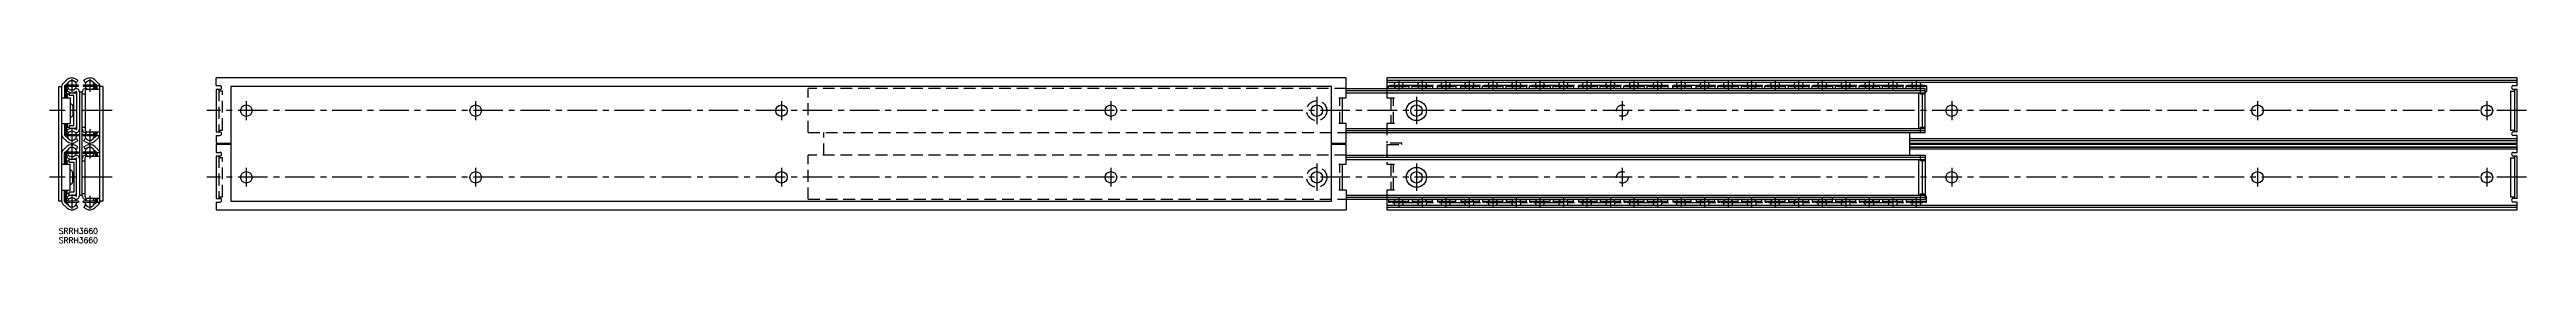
# Model space of a CAD drawing. Extents: x -5 to 1332, y -8 to 81.
import ezdxf

# ---------------------------------------------------------------- set-up
doc = ezdxf.new("R2010")
doc.units = 0
doc.header["$LTSCALE"] = 0.5
doc.linetypes.add('CENTER', pattern=[50.8, 31.75, -6.35, 6.35, -6.35])
doc.linetypes.add('DASHED', pattern=[19.05, 12.7, -6.35])
for name, color, linetype in [('MSM_CENTER', 1, 'CENTER'), ('MSM_CONTINUOUS', 7, 'CONTINUOUS'), ('MSM_DASHED', 4, 'DASHED'), ('MSM_PART_NUMBER', 7, 'CONTINUOUS')]:
    doc.layers.add(name, color=color, linetype=linetype)
doc.styles.get("Standard").update_dxf_attribs({"font": 'txt.shx', "height": 7, "bigfont": 'bigfont.shx'})

# ---------------------------------------------------------------- blocks, each defined once
blk = doc.blocks.new('*U14')
at = {"layer": 'MSM_PART_NUMBER'}
blk.add_text('SRRH3660', height=3, dxfattribs=at).set_placement((0, -3))
blk = doc.blocks.new('*U15')
at = {"layer": 'MSM_PART_NUMBER'}
blk.add_text('SRRH3660', height=3, dxfattribs=at).set_placement((0, -8))

msp = doc.modelspace()

# ---------------------------------------------------------------- linework, layer by layer
at = {"layer": 'MSM_CENTER'}
for p, q in [((7.1, 80.9), (7.1, 73.9)), ((16.7, 80.9), (16.7, 73.9)), ((10.6, 77.4), (3.6, 77.4)), ((20.2, 77.4), (13.2, 77.4)), ((101.2, 68.8), (101.2, 58.6)), ((225, 68.8), (225, 58.6)), ((390.1, 68.8), (390.1, 58.6)), ((567.9, 68.8), (567.9, 58.6)), ((679, 71.1), (679, 56.3)), ((719.7, 77.4), (1006.1, 77.4)), ((723.2, 79.9), (723.2, 74.7)), ((732.8, 71.1), (732.8, 56.3)), ((735.9, 79.9), (735.9, 74.7)), ((748.6, 79.9), (748.6, 74.7)), ((761.3, 79.9), (761.3, 74.7)), ((774, 79.9), (774, 74.7)), ((786.7, 79.9), (786.7, 74.7)), ((799.4, 79.9), (799.4, 74.7)), ((812.1, 79.9), (812.1, 74.7)), ((824.8, 79.9), (824.8, 74.7)), ((837.5, 79.9), (837.5, 74.7)), ((843.9, 68.8), (843.9, 58.6)), ((850.2, 79.9), (850.2, 74.7)), ((862.9, 79.9), (862.9, 74.7)), ((875.6, 79.9), (875.6, 74.7)), ((888.3, 79.9), (888.3, 74.7)), ((901, 79.9), (901, 74.7)), ((913.7, 79.9), (913.7, 74.7)), ((926.4, 79.9), (926.4, 74.7)), ((939.1, 79.9), (939.1, 74.7)), ((951.8, 79.9), (951.8, 74.7)), ((964.5, 79.9), (964.5, 74.7)), ((977.2, 79.9), (977.2, 74.7)), ((989.9, 79.9), (989.9, 74.7)), ((1002.6, 79.9), (1002.6, 74.7)), ((1021.7, 68.8), (1021.7, 58.6)), ((1186.8, 68.8), (1186.8, 58.6)), ((1310.6, 68.8), (1310.6, 58.6)), ((28.8, 63.7), (-5, 63.7)), ((7.1, 53.6), (7.1, 46.6)), ((16.7, 53.6), (16.7, 46.6)), ((1331.9, 63.7), (79.9, 63.7)), ((10.6, 50.1), (3.6, 50.1)), ((10.6, 41.3), (3.6, 41.3)), ((7.1, 44.8), (7.1, 37.8)), ((20.2, 50.1), (13.2, 50.1)), ((20.2, 41.3), (13.2, 41.3)), ((16.7, 44.8), (16.7, 37.8)), ((28.8, 27.6), (-5, 27.6)), ((1331.9, 27.6), (79.9, 27.6)), ((101.2, 32.8), (101.2, 22.6)), ((225, 32.8), (225, 22.6)), ((390.1, 32.8), (390.1, 22.6)), ((567.9, 32.8), (567.9, 22.6)), ((679, 35), (679, 20.2)), ((732.8, 35), (732.8, 20.2)), ((843.9, 32.8), (843.9, 22.6)), ((1021.7, 32.8), (1021.7, 22.6)), ((1186.8, 32.8), (1186.8, 22.6)), ((1310.6, 32.8), (1310.6, 22.6)), ((10.6, 14), (3.6, 14)), ((7.1, 17.5), (7.1, 10.5)), ((20.2, 14), (13.2, 14)), ((16.7, 17.5), (16.7, 10.5)), ((719.7, 14), (1006.1, 14)), ((723.2, 16.7), (723.2, 11.5)), ((735.9, 16.7), (735.9, 11.5)), ((748.6, 16.7), (748.6, 11.5)), ((761.3, 16.7), (761.3, 11.5)), ((774, 16.7), (774, 11.5)), ((786.7, 16.7), (786.7, 11.5)), ((799.4, 16.7), (799.4, 11.5)), ((812.1, 16.7), (812.1, 11.5)), ((824.8, 16.7), (824.8, 11.5)), ((837.5, 16.7), (837.5, 11.5)), ((850.2, 16.7), (850.2, 11.5)), ((862.9, 16.7), (862.9, 11.5)), ((875.6, 16.7), (875.6, 11.5)), ((888.3, 16.7), (888.3, 11.5)), ((901, 16.7), (901, 11.5)), ((913.7, 16.7), (913.7, 11.5)), ((926.4, 16.7), (926.4, 11.5)), ((939.1, 16.7), (939.1, 11.5)), ((951.8, 16.7), (951.8, 11.5)), ((964.5, 16.7), (964.5, 11.5)), ((977.2, 16.7), (977.2, 11.5)), ((989.9, 16.7), (989.9, 11.5)), ((1002.6, 16.7), (1002.6, 11.5))]:
    msp.add_line(p, q, dxfattribs=at)
at = {"layer": 'MSM_CONTINUOUS'}
for p, q in [((2.2, 78.3), (4.4, 80.3)), ((9, 80.9), (10.3, 80.2)), ((14.8, 80.9), (13.5, 80.2)), ((19.4, 80.3), (21.6, 78.3)), ((694.9, 81.4), (84.9, 81.4)), ((84.9, 77.3), (84.9, 81.4)), ((694.9, 70.7), (694.9, 81.4)), ((1326.9, 81.4), (716.9, 81.4)), ((716.9, 81.4), (716.9, 75.7)), ((1326.9, 77.3), (1326.9, 81.4)), ((0, 14.7), (0, 76.7)), ((0, 76.7), (1.6, 76.7)), ((1.6, 14.5), (1.6, 76.9)), ((1.6, 70.7), (6.1, 70.7)), ((3.1, 76.9), (3.1, 70.7)), ((3.6, 75.2), (3.1, 75.2)), ((3.1, 74.2), (3.6, 74.2)), ((5.4, 79.2), (3.3, 77.2)), ((3.6, 70.7), (3.6, 76.4)), ((3.6, 73.7), (4.1, 73.7)), ((4.1, 76.4), (4.1, 70.7)), ((4.1, 75.2), (4.9, 75.2)), ((4.1, 74.2), (4.6, 74.2)), ((4.2, 74.6), (5.3, 75.7)), ((4.3, 77.1), (10.6, 77.3)), ((10.6, 76.8), (4.3, 76.6)), ((4.6, 72.7), (4.6, 70.7)), ((5.6, 72.7), (4.6, 72.7)), ((5.6, 73.4), (5.6, 71.9)), ((5.6, 73.4), (8.6, 73.4)), ((8.1, 71.9), (5.6, 71.9)), ((6.1, 70.7), (6.1, 56.7)), ((6.1, 67.8), (7.2, 67)), ((8.1, 55.6), (8.1, 71.9)), ((9.6, 78.9), (8.3, 79.6)), ((9.6, 72.7), (9.5, 72.7)), ((10.3, 80.2), (9.6, 78.9)), ((9.6, 73.9), (9.6, 53.6)), ((10.6, 76.8), (10.6, 77.3)), ((11.1, 73.9), (11.1, 17.5)), ((12.7, 73.7), (11.1, 73.7)), ((12.7, 17.5), (12.7, 73.9)), ((14.2, 72.7), (12.7, 72.7)), ((13.2, 77.3), (13.2, 76.8)), ((13.2, 77.3), (19.5, 77.1)), ((19.5, 76.6), (13.2, 76.8)), ((14.2, 78.9), (13.5, 80.2)), ((14.2, 78.9), (15.5, 79.6)), ((14.2, 74.2), (14.2, 53.2)), ((22.2, 75.2), (15.2, 75.2)), ((15.4, 75.2), (15.3, 75.3)), ((20.5, 77.3), (18.4, 79.2)), ((18.5, 75.7), (18.9, 75.2)), ((19.7, 75.2), (19.7, 76.4)), ((20.2, 76.4), (20.2, 75.2)), ((20.5, 77.3), (22.2, 77.3)), ((20.7, 75.2), (20.7, 76.9)), ((22.2, 14.5), (22.2, 76.9)), ((23.8, 76.7), (22.2, 76.7)), ((23.8, 76.7), (23.8, 14.7)), ((84.9, 77.3), (86.9, 77.3)), ((86.9, 75.2), (84.9, 75.2)), ((84.9, 75.2), (84.9, 52.2)), ((92.9, 76.7), (92.9, 14.7)), ((686.9, 76.7), (92.9, 76.7)), ((686.9, 14.7), (686.9, 76.7)), ((690.9, 70.7), (694.9, 70.7)), ((692.9, 56.7), (692.9, 70.7)), ((694.9, 75.7), (1007.4, 75.7)), ((694.9, 74.6), (1007.4, 74.6)), ((694.9, 73.4), (1007.4, 73.4)), ((716.9, 80.2), (1326.9, 80.2)), ((1326.9, 78.9), (716.9, 78.9)), ((717.7, 75.7), (717.7, 77.2)), ((727.7, 77.3), (718.7, 77.3)), ((718.7, 76.8), (727.7, 76.8)), ((728.7, 77.2), (728.7, 75.7)), ((730.4, 75.7), (730.4, 77.2)), ((740.4, 77.3), (731.4, 77.3)), ((731.4, 76.8), (740.4, 76.8)), ((741.4, 77.2), (741.4, 75.7)), ((753.1, 77.3), (744.1, 77.3)), ((744.1, 75.7), (744.1, 77.3)), ((744.1, 76.8), (753.1, 76.8)), ((754.1, 77.2), (754.1, 75.7)), ((765.8, 77.3), (756.8, 77.3)), ((756.8, 75.7), (756.8, 77.3)), ((756.8, 76.8), (765.8, 76.8)), ((766.8, 77.2), (766.8, 75.7)), ((768.5, 75.7), (768.5, 77.2)), ((778.5, 77.3), (769.5, 77.3)), ((769.5, 76.8), (778.5, 76.8)), ((779.5, 77.2), (779.5, 75.7)), ((781.2, 75.7), (781.2, 77.2)), ((791.2, 77.3), (782.2, 77.3)), ((782.2, 76.8), (791.2, 76.8)), ((792.2, 77.2), (792.2, 75.7)), ((793.9, 75.7), (793.9, 77.2)), ((803.9, 77.3), (794.9, 77.3)), ((794.9, 76.8), (803.9, 76.8)), ((804.9, 77.2), (804.9, 75.7)), ((806.6, 75.7), (806.6, 77.2)), ((816.6, 77.3), (807.6, 77.3)), ((807.6, 76.8), (816.6, 76.8)), ((817.6, 77.2), (817.6, 75.7)), ((829.3, 77.3), (820.3, 77.3)), ((820.3, 75.7), (820.3, 77.3)), ((820.3, 76.8), (829.3, 76.8)), ((830.3, 77.2), (830.3, 75.7)), ((832, 75.7), (832, 77.2)), ((842, 77.3), (833, 77.3)), ((833, 76.8), (842, 76.8)), ((843, 77.2), (843, 75.7)), ((844.7, 75.7), (844.7, 77.2)), ((854.7, 77.3), (845.7, 77.3)), ((845.7, 76.8), (854.7, 76.8)), ((855.7, 77.2), (855.7, 75.7)), ((857.4, 75.7), (857.4, 77.2)), ((867.4, 77.3), (858.4, 77.3)), ((858.4, 76.8), (867.4, 76.8)), ((868.4, 77.2), (868.4, 75.7)), ((880.1, 77.3), (871.1, 77.3)), ((871.1, 75.7), (871.1, 77.3)), ((871.1, 76.8), (880.1, 76.8)), ((881.1, 77.2), (881.1, 75.7)), ((892.8, 77.3), (883.8, 77.3)), ((883.8, 75.7), (883.8, 77.3)), ((883.8, 76.8), (892.8, 76.8)), ((893.8, 77.2), (893.8, 75.7)), ((895.5, 75.7), (895.5, 77.2)), ((905.5, 77.3), (896.5, 77.3)), ((896.5, 76.8), (905.5, 76.8)), ((906.5, 77.2), (906.5, 75.7)), ((908.2, 75.7), (908.2, 77.2)), ((918.2, 77.3), (909.2, 77.3)), ((909.2, 76.8), (918.2, 76.8)), ((919.2, 77.2), (919.2, 75.7)), ((920.9, 75.7), (920.9, 77.2)), ((930.9, 77.3), (921.9, 77.3)), ((921.9, 76.8), (930.9, 76.8)), ((931.9, 77.2), (931.9, 75.7)), ((933.6, 75.7), (933.6, 77.2)), ((943.6, 77.3), (934.6, 77.3)), ((934.6, 76.8), (943.6, 76.8)), ((944.6, 77.2), (944.6, 75.7)), ((946.3, 75.7), (946.3, 77.2)), ((956.3, 77.3), (947.3, 77.3)), ((947.3, 76.8), (956.3, 76.8)), ((957.3, 77.2), (957.3, 75.7)), ((959, 75.7), (959, 77.2)), ((969, 77.3), (960, 77.3)), ((960, 76.8), (969, 76.8)), ((970, 77.2), (970, 75.7)), ((971.7, 75.7), (971.7, 77.2)), ((981.7, 77.3), (972.7, 77.3)), ((972.7, 76.8), (981.7, 76.8)), ((982.7, 77.2), (982.7, 75.7)), ((984.4, 75.7), (984.4, 77.2)), ((994.4, 77.3), (985.4, 77.3)), ((985.4, 76.8), (994.4, 76.8)), ((995.4, 77.2), (995.4, 75.7)), ((997.1, 75.7), (997.1, 77.2)), ((1007.1, 77.3), (998.1, 77.3)), ((998.1, 76.8), (1007.1, 76.8)), ((1003.9, 54.1), (1003.9, 73.4)), ((1004.9, 72.7), (1004.9, 75.7)), ((1007.4, 72.7), (1004.9, 72.7)), ((1005.9, 54.7), (1005.9, 72.7)), ((1007.4, 51.8), (1007.4, 75.7)), ((1007.6, 73.7), (1007.4, 73.7)), ((1008.1, 77.2), (1008.1, 74.2)), ((1323.4, 74.2), (1325.4, 74.2)), ((1323.4, 74.2), (1323.4, 53.2)), ((1324.9, 77.3), (1326.9, 77.3)), ((1326.9, 75.2), (1324.9, 75.2)), ((1325.4, 75.2), (1325.4, 52.2)), ((1326.9, 52.2), (1326.9, 75.2)), ((1.6, 56.7), (6.1, 56.7)), ((3.1, 56.7), (3.1, 50.6)), ((3.6, 51.1), (3.6, 56.7)), ((4.1, 53.8), (3.6, 53.8)), ((4.1, 56.7), (4.1, 51.1)), ((4.6, 56.7), (4.6, 54.7)), ((4.6, 54.7), (5.6, 54.7)), ((5.6, 55.6), (5.6, 54.1)), ((5.6, 55.6), (8.1, 55.6)), ((8.6, 54.1), (5.6, 54.1)), ((7.2, 60.5), (6.1, 59.8)), ((7.6, 66.2), (7.6, 61.3)), ((9.5, 54.7), (9.6, 54.7)), ((12.7, 54.7), (14.2, 54.7)), ((694.9, 56.7), (690.9, 56.7)), ((694.9, 46.1), (694.9, 56.7)), ((694.9, 54.1), (1007.4, 54.1)), ((1004.9, 51.8), (1004.9, 54.7)), ((1004.9, 54.7), (1007.4, 54.7)), ((4.4, 47.2), (2.2, 49.2)), ((4.4, 44.2), (2.2, 42.2)), ((3.6, 53.2), (3.1, 53.2)), ((3.6, 52.2), (3.1, 52.2)), ((3.1, 34.7), (3.1, 40.8)), ((3.3, 50.3), (5.4, 48.3)), ((3.3, 41.1), (5.4, 43.1)), ((3.6, 40.3), (3.6, 34.7)), ((4.6, 53.2), (4.1, 53.2)), ((4.9, 52.2), (4.1, 52.2)), ((4.1, 34.7), (4.1, 40.3)), ((5.3, 51.8), (4.2, 52.9)), ((4.3, 50.9), (10.6, 50.7)), ((10.6, 50.3), (4.3, 50.4)), ((10.6, 41.1), (4.3, 41)), ((4.3, 40.5), (10.6, 40.7)), ((8.3, 47.9), (9.6, 48.6)), ((8.3, 43.5), (9.6, 42.8)), ((10.3, 47.3), (9, 46.6)), ((10.3, 44.1), (9, 44.8)), ((9.6, 48.6), (10.3, 47.3)), ((9.6, 42.8), (10.3, 44.1)), ((10.6, 50.3), (10.6, 50.7)), ((10.6, 41.1), (10.6, 40.7)), ((13.2, 50.7), (19.5, 50.9)), ((13.2, 50.7), (13.2, 50.3)), ((19.5, 50.4), (13.2, 50.3)), ((19.5, 41), (13.2, 41.1)), ((13.2, 40.7), (13.2, 41.1)), ((13.2, 40.7), (19.5, 40.5)), ((13.5, 47.3), (14.2, 48.6)), ((13.5, 47.3), (14.8, 46.6)), ((13.5, 44.1), (14.8, 44.8)), ((13.5, 44.1), (14.2, 42.8)), ((15.5, 47.9), (14.2, 48.6)), ((15.5, 43.5), (14.2, 42.8)), ((15.2, 52.2), (22.2, 52.2)), ((15.3, 52.2), (15.4, 52.2)), ((18.4, 48.3), (20.5, 50.3)), ((18.4, 43.1), (20.5, 41.1)), ((18.9, 52.2), (18.5, 51.8)), ((21.6, 49.2), (19.4, 47.2)), ((21.6, 42.2), (19.4, 44.2)), ((19.7, 51.1), (19.7, 52.2)), ((19.7, 40.3), (19.7, 39.1)), ((20.2, 52.2), (20.2, 51.1)), ((20.2, 39.1), (20.2, 40.3)), ((20.5, 50.3), (22.2, 50.3)), ((20.5, 41.1), (22.2, 41.1)), ((20.7, 50.6), (20.7, 52.2)), ((20.7, 40.8), (20.7, 39.1)), ((84.9, 52.2), (86.9, 52.2)), ((84.9, 50.3), (86.9, 50.3)), ((84.9, 50.3), (84.9, 46.1)), ((84.9, 46.1), (92.9, 46.1)), ((92.9, 45.3), (84.9, 45.3)), ((84.9, 45.3), (84.9, 41.1)), ((84.9, 41.1), (86.9, 41.1)), ((686.9, 46.1), (694.9, 46.1)), ((694.9, 45.3), (686.9, 45.3)), ((694.9, 52.9), (1007.4, 52.9)), ((694.9, 51.8), (1007.4, 51.8)), ((694.9, 34.7), (694.9, 45.3)), ((998.9, 51.8), (998.9, 39.6)), ((998.9, 48.6), (1326.9, 48.6)), ((998.9, 47.6), (1326.9, 47.6)), ((1326.9, 47.3), (998.9, 47.3)), ((998.9, 46.1), (1326.9, 46.1)), ((1326.9, 45.3), (998.9, 45.3)), ((998.9, 44.1), (1326.9, 44.1)), ((1326.9, 43.8), (998.9, 43.8)), ((1326.9, 42.8), (998.9, 42.8)), ((1318.9, 45.3), (1318.9, 46.1)), ((1323.4, 53.2), (1325.4, 53.2)), ((1326.9, 52.2), (1324.9, 52.2)), ((1326.9, 50.3), (1324.9, 50.3)), ((1324.9, 41.1), (1326.9, 41.1)), ((1326.9, 46.1), (1326.9, 50.3)), ((1326.9, 41.1), (1326.9, 45.3)), ((1.6, 34.7), (6.1, 34.7)), ((3.6, 39.1), (3.1, 39.1)), ((3.6, 38.1), (3.1, 38.1)), ((4.1, 37.6), (3.6, 37.6)), ((4.9, 39.1), (4.1, 39.1)), ((4.6, 38.1), (4.1, 38.1)), ((5.3, 39.6), (4.2, 38.5)), ((4.6, 34.7), (4.6, 36.6)), ((4.6, 36.6), (5.6, 36.6)), ((8.6, 37.3), (5.6, 37.3)), ((5.6, 35.8), (5.6, 37.3)), ((5.6, 35.8), (8.1, 35.8)), ((6.1, 20.7), (6.1, 34.7)), ((7.2, 30.9), (6.1, 31.6)), ((7.6, 25.2), (7.6, 30.1)), ((8.1, 35.8), (8.1, 19.5)), ((9.5, 36.6), (9.6, 36.6)), ((9.6, 17.5), (9.6, 37.8)), ((12.7, 36.6), (14.2, 36.6)), ((14.2, 17.1), (14.2, 38.1)), ((15.2, 39.1), (22.2, 39.1)), ((15.3, 39.2), (15.4, 39.1)), ((18.9, 39.1), (18.5, 39.6)), ((86.9, 39.1), (84.9, 39.1)), ((84.9, 39.1), (84.9, 16.2)), ((690.9, 34.7), (694.9, 34.7)), ((692.9, 20.7), (692.9, 34.7)), ((694.9, 39.6), (1007.4, 39.6)), ((694.9, 38.5), (1007.4, 38.5)), ((694.9, 37.3), (1007.4, 37.3)), ((1003.9, 18), (1003.9, 37.3)), ((1004.9, 36.6), (1004.9, 39.6)), ((1007.4, 36.6), (1004.9, 36.6)), ((1005.9, 18.6), (1005.9, 36.6)), ((1007.4, 39.6), (1007.4, 15.7)), ((1323.4, 38.1), (1323.4, 17.1)), ((1323.4, 38.1), (1325.4, 38.1)), ((1326.9, 39.1), (1324.9, 39.1)), ((1325.4, 39.1), (1325.4, 16.2)), ((1326.9, 16.2), (1326.9, 39.1)), ((1.6, 14.7), (0, 14.7)), ((1.6, 20.7), (6.1, 20.7)), ((3.1, 14.5), (3.1, 20.7)), ((3.1, 17.1), (3.6, 17.1)), ((3.6, 16.2), (3.1, 16.2)), ((5.4, 12.2), (3.3, 14.2)), ((3.6, 20.7), (3.6, 15)), ((3.6, 17.6), (4.1, 17.6)), ((4.1, 15), (4.1, 20.7)), ((4.1, 17.1), (4.6, 17.1)), ((4.1, 16.2), (4.9, 16.2)), ((4.2, 16.8), (5.3, 15.7)), ((10.6, 14.6), (4.3, 14.8)), ((4.3, 14.3), (10.6, 14.1)), ((4.6, 18.6), (4.6, 20.7)), ((5.6, 18.6), (4.6, 18.6)), ((8.1, 19.5), (5.6, 19.5)), ((5.6, 18), (5.6, 19.5)), ((5.6, 18), (8.6, 18)), ((6.1, 23.6), (7.2, 24.4)), ((9.6, 18.6), (9.5, 18.6)), ((10.6, 14.6), (10.6, 14.1)), ((12.7, 17.7), (11.1, 17.7)), ((14.2, 18.6), (12.7, 18.6)), ((19.5, 14.8), (13.2, 14.6)), ((13.2, 14.1), (13.2, 14.6)), ((13.2, 14.1), (19.5, 14.3)), ((22.2, 16.2), (15.2, 16.2)), ((15.4, 16.2), (15.3, 16.1)), ((20.5, 14.1), (18.4, 12.2)), ((18.5, 15.7), (18.9, 16.2)), ((19.7, 16.2), (19.7, 15)), ((20.2, 15), (20.2, 16.2)), ((20.5, 14.1), (22.2, 14.1)), ((20.7, 16.2), (20.7, 14.5)), ((23.8, 14.7), (22.2, 14.7)), ((84.9, 16.2), (86.9, 16.2)), ((84.9, 14.1), (86.9, 14.1)), ((84.9, 14.1), (84.9, 10)), ((92.9, 14.7), (686.9, 14.7)), ((694.9, 20.7), (690.9, 20.7)), ((694.9, 20.7), (694.9, 10)), ((694.9, 18), (1007.4, 18)), ((694.9, 16.8), (1007.4, 16.8)), ((694.9, 15.7), (1007.4, 15.7)), ((716.9, 15.7), (716.9, 10)), ((717.7, 15.7), (717.7, 14.2)), ((718.7, 14.6), (727.7, 14.6)), ((727.7, 14.1), (718.7, 14.1)), ((728.7, 14.2), (728.7, 15.7)), ((730.4, 15.7), (730.4, 14.2)), ((731.4, 14.6), (740.4, 14.6)), ((740.4, 14.1), (731.4, 14.1)), ((741.4, 14.2), (741.4, 15.7)), ((744.1, 15.7), (744.1, 14.1)), ((744.1, 14.6), (753.1, 14.6)), ((753.1, 14.1), (744.1, 14.1)), ((754.1, 14.2), (754.1, 15.7)), ((756.8, 15.7), (756.8, 14.1)), ((756.8, 14.6), (765.8, 14.6)), ((765.8, 14.1), (756.8, 14.1)), ((766.8, 14.2), (766.8, 15.7)), ((768.5, 15.7), (768.5, 14.2)), ((769.5, 14.6), (778.5, 14.6)), ((778.5, 14.1), (769.5, 14.1)), ((779.5, 14.2), (779.5, 15.7)), ((781.2, 15.7), (781.2, 14.2)), ((782.2, 14.6), (791.2, 14.6)), ((791.2, 14.1), (782.2, 14.1)), ((792.2, 14.2), (792.2, 15.7)), ((793.9, 15.7), (793.9, 14.2)), ((794.9, 14.6), (803.9, 14.6)), ((803.9, 14.1), (794.9, 14.1)), ((804.9, 14.2), (804.9, 15.7)), ((806.6, 15.7), (806.6, 14.2)), ((807.6, 14.6), (816.6, 14.6)), ((816.6, 14.1), (807.6, 14.1)), ((817.6, 14.2), (817.6, 15.7)), ((820.3, 15.7), (820.3, 14.1)), ((820.3, 14.6), (829.3, 14.6)), ((829.3, 14.1), (820.3, 14.1)), ((830.3, 14.2), (830.3, 15.7)), ((832, 15.7), (832, 14.2)), ((833, 14.6), (842, 14.6)), ((842, 14.1), (833, 14.1)), ((843, 14.2), (843, 15.7)), ((844.7, 15.7), (844.7, 14.2)), ((845.7, 14.6), (854.7, 14.6)), ((854.7, 14.1), (845.7, 14.1)), ((855.7, 14.2), (855.7, 15.7)), ((857.4, 15.7), (857.4, 14.2)), ((858.4, 14.6), (867.4, 14.6)), ((867.4, 14.1), (858.4, 14.1)), ((868.4, 14.2), (868.4, 15.7)), ((871.1, 15.7), (871.1, 14.1)), ((871.1, 14.6), (880.1, 14.6)), ((880.1, 14.1), (871.1, 14.1)), ((881.1, 14.2), (881.1, 15.7)), ((883.8, 15.7), (883.8, 14.1)), ((883.8, 14.6), (892.8, 14.6)), ((892.8, 14.1), (883.8, 14.1)), ((893.8, 14.2), (893.8, 15.7)), ((895.5, 15.7), (895.5, 14.2)), ((896.5, 14.6), (905.5, 14.6)), ((905.5, 14.1), (896.5, 14.1)), ((906.5, 14.2), (906.5, 15.7)), ((908.2, 15.7), (908.2, 14.2)), ((909.2, 14.6), (918.2, 14.6)), ((918.2, 14.1), (909.2, 14.1)), ((919.2, 14.2), (919.2, 15.7)), ((920.9, 15.7), (920.9, 14.2)), ((921.9, 14.6), (930.9, 14.6)), ((930.9, 14.1), (921.9, 14.1)), ((931.9, 14.2), (931.9, 15.7)), ((933.6, 15.7), (933.6, 14.2)), ((934.6, 14.6), (943.6, 14.6)), ((943.6, 14.1), (934.6, 14.1)), ((944.6, 14.2), (944.6, 15.7)), ((946.3, 15.7), (946.3, 14.2)), ((947.3, 14.6), (956.3, 14.6)), ((956.3, 14.1), (947.3, 14.1)), ((957.3, 14.2), (957.3, 16.8)), ((959, 15.7), (959, 14.2)), ((960, 14.6), (969, 14.6)), ((969, 14.1), (960, 14.1)), ((970, 14.2), (970, 15.7)), ((971.7, 15.7), (971.7, 14.2)), ((972.7, 14.6), (981.7, 14.6)), ((981.7, 14.1), (972.7, 14.1)), ((982.7, 14.2), (982.7, 15.7)), ((984.4, 15.7), (984.4, 14.2)), ((985.4, 14.6), (994.4, 14.6)), ((994.4, 14.1), (985.4, 14.1)), ((995.4, 14.2), (995.4, 15.7)), ((997.1, 15.7), (997.1, 14.2)), ((998.1, 14.6), (1007.1, 14.6)), ((1007.1, 14.1), (998.1, 14.1)), ((1004.9, 15.7), (1004.9, 18.6)), ((1004.9, 18.6), (1007.4, 18.6)), ((1007.6, 17.6), (1007.4, 17.6)), ((1008.1, 14.2), (1008.1, 17.1)), ((1323.4, 17.1), (1325.4, 17.1)), ((1326.9, 16.2), (1324.9, 16.2)), ((1326.9, 14.1), (1324.9, 14.1)), ((1326.9, 10), (1326.9, 14.1)), ((2.2, 13.1), (4.4, 11.1)), ((9.6, 12.5), (8.3, 11.8)), ((9, 10.5), (10.3, 11.2)), ((10.3, 11.2), (9.6, 12.5)), ((14.2, 12.5), (13.5, 11.2)), ((14.8, 10.5), (13.5, 11.2)), ((14.2, 12.5), (15.5, 11.8)), ((19.4, 11.1), (21.6, 13.1)), ((84.9, 10), (694.9, 10)), ((716.9, 12.5), (1326.9, 12.5)), ((1326.9, 11.2), (716.9, 11.2)), ((716.9, 10), (1326.9, 10))]:
    msp.add_line(p, q, dxfattribs=at)
for centre, radius in [((101.2, 63.7), 3.1), ((225, 63.7), 3.1), ((390.1, 63.7), 3.1), ((567.9, 63.7), 3.1), ((679, 63.7), 3.1), ((732.8, 63.7), 5.4), ((732.8, 63.7), 3.1), ((1021.7, 63.7), 3.1), ((1186.8, 63.7), 3.1), ((1310.6, 63.7), 3.1), ((101.2, 27.6), 3.1), ((225, 27.6), 3.1), ((390.1, 27.6), 3.1), ((567.9, 27.6), 3.1), ((679, 27.6), 3.1), ((732.8, 27.6), 5.4), ((732.8, 27.6), 3.1), ((1021.7, 27.6), 3.1), ((1186.8, 27.6), 3.1), ((1310.6, 27.6), 3.1)]:
    msp.add_circle(centre, radius, dxfattribs=at)
for centre, radius, start, end in [((7.1, 77.4), 4, 61.013, 132.8946), ((16.7, 77.4), 4, 47.1054, 118.987), ((3.6, 76.9), 2, 132.8966, 179.6473), ((3.6, 76.9), 0.5, 132.8946, 180), ((4.3, 76.4), 0.7, 91, 180), ((4.3, 76.4), 0.2, 91, 180), ((7.1, 77.4), 4, 223.9455, 303.2038), ((7.1, 77.4), 2.5, 356.1571, 185.8429), ((7.1, 77.4), 2.5, 197.5244, 344.4737), ((6.6, 66.2), 1, 0, 56.3099), ((9.4, 73.9), 1.7, 0, 123.2038), ((8.6, 72.4), 1, 0, 90), ((9.4, 73.9), 0.2, 0, 123.2038), ((14.4, 73.9), 1.7, 56.7962, 180), ((16.7, 77.4), 2.5, 354.1571, 183.8429), ((15.2, 74.2), 1, 90, 180), ((16.7, 77.4), 2.5, 195.5244, 236.7962), ((16.7, 77.4), 2.5, 300.6834, 342.4756), ((19.5, 76.4), 0.7, 0, 89), ((19.5, 76.4), 0.2, 0, 89), ((20.2, 76.9), 0.485, 359.2185, 48.7974), ((20.2, 76.9), 2, 10.714, 47.1054), ((20.3, 76.9), 1.94, 359.8194, 10.8944), ((86.9, 76.2), 1, 269.9993, 90.0007), ((718.5, 62.9), 14.3, 89.0014, 92.9984), ((718.5, 62.4), 14.3, 89.0012, 92.9985), ((723.2, 77.4), 2.5, 143.4758, 183.4398), ((723.2, 77.4), 2.5, 195.0683, 223.9455), ((723.2, 77.4), 2.5, 316.0545, 344.9317), ((723.2, 77.4), 2.5, 356.5602, 36.5242), ((728, 62.9), 14.3, 87.0016, 90.9986), ((728, 62.4), 14.3, 87.0015, 90.9988), ((731.2, 62.9), 14.3, 89.0015, 92.9982), ((731.2, 62.4), 14.3, 89.0013, 92.9983), ((735.9, 77.4), 2.5, 143.4758, 183.4398), ((735.9, 77.4), 2.5, 195.0683, 223.9455), ((735.9, 77.4), 2.5, 316.0545, 344.9317), ((735.9, 77.4), 2.5, 356.5602, 36.5242), ((740.7, 62.9), 14.3, 87.0018, 90.9985), ((740.7, 62.4), 14.3, 87.0017, 90.9987), ((748.6, 77.4), 2.5, 143.4758, 183.4398), ((748.6, 77.4), 2.5, 195.0683, 223.9455), ((748.6, 77.4), 2.5, 316.0545, 344.9317), ((748.6, 77.4), 2.5, 356.5602, 36.5242), ((753.4, 62.9), 14.3, 87.0016, 90.9986), ((753.4, 62.4), 14.3, 87.0015, 90.9988), ((761.3, 77.4), 2.5, 143.4758, 183.4398), ((761.3, 77.4), 2.5, 195.0683, 223.9455), ((761.3, 77.4), 2.5, 316.0545, 344.9317), ((761.3, 77.4), 2.5, 356.5602, 36.5242), ((766.1, 62.9), 14.3, 87.0017, 90.9986), ((766.1, 62.4), 14.3, 87.0016, 90.9988), ((769.3, 62.9), 14.3, 89.0014, 92.9983), ((769.3, 62.4), 14.3, 89.0012, 92.9984), ((774, 77.4), 2.5, 143.4758, 183.4398), ((774, 77.4), 2.5, 195.0683, 223.9455), ((774, 77.4), 2.5, 316.0545, 344.9317), ((774, 77.4), 2.5, 356.5602, 36.5242), ((778.8, 62.9), 14.3, 87.0018, 90.9985), ((778.8, 62.4), 14.3, 87.0017, 90.9987), ((782, 62.9), 14.3, 89.0014, 92.9984), ((782, 62.4), 14.3, 89.0012, 92.9985), ((786.7, 77.4), 2.5, 143.4758, 183.4398), ((786.7, 77.4), 2.5, 195.0683, 223.9455), ((786.7, 77.4), 2.5, 316.0545, 344.9317), ((786.7, 77.4), 2.5, 356.5602, 36.5242), ((791.5, 62.9), 14.3, 87.0017, 90.9986), ((791.5, 62.4), 14.3, 87.0016, 90.9988), ((794.7, 62.9), 14.3, 89.0015, 92.9983), ((794.7, 62.4), 14.3, 89.0013, 92.9984), ((799.4, 77.4), 2.5, 143.4758, 183.4398), ((799.4, 77.4), 2.5, 195.0683, 223.9455), ((799.4, 77.4), 2.5, 316.0545, 344.9317), ((799.4, 77.4), 2.5, 356.5602, 36.5242), ((804.2, 62.9), 14.3, 87.0017, 90.9985), ((804.2, 62.4), 14.3, 87.0016, 90.9987), ((807.4, 62.9), 14.3, 89.0015, 92.9983), ((807.4, 62.4), 14.3, 89.0013, 92.9984), ((812.1, 77.4), 2.5, 143.4758, 183.4398), ((812.1, 77.4), 2.5, 195.0683, 223.9455), ((812.1, 77.4), 2.5, 316.0545, 344.9317), ((812.1, 77.4), 2.5, 356.5602, 36.5242), ((816.9, 62.9), 14.3, 87.0017, 90.9985), ((816.9, 62.4), 14.3, 87.0016, 90.9987), ((824.8, 77.4), 2.5, 143.4758, 183.4398), ((824.8, 77.4), 2.5, 195.0683, 223.9455), ((824.8, 77.4), 2.5, 316.0545, 344.9317), ((824.8, 77.4), 2.5, 356.5602, 36.5242), ((829.6, 62.9), 14.3, 87.0017, 90.9985), ((829.6, 62.4), 14.3, 87.0016, 90.9987), ((832.8, 62.9), 14.3, 89.0015, 92.9983), ((832.8, 62.4), 14.3, 89.0013, 92.9984), ((837.5, 77.4), 2.5, 143.4758, 183.4398), ((837.5, 77.4), 2.5, 195.0683, 223.9455), ((837.5, 77.4), 2.5, 316.0545, 344.9317), ((837.5, 77.4), 2.5, 356.5602, 36.5242), ((842.3, 62.9), 14.3, 87.0018, 90.9985), ((842.3, 62.4), 14.3, 87.0017, 90.9987), ((845.5, 62.9), 14.3, 89.0014, 92.9984), ((845.5, 62.4), 14.3, 89.0012, 92.9985), ((850.2, 77.4), 2.5, 143.4758, 183.4398), ((850.2, 77.4), 2.5, 195.0683, 223.9455), ((850.2, 77.4), 2.5, 316.0545, 344.9317), ((850.2, 77.4), 2.5, 356.5602, 36.5242), ((855, 62.9), 14.3, 87.0016, 90.9986), ((855, 62.4), 14.3, 87.0015, 90.9988), ((858.2, 62.9), 14.3, 89.0015, 92.9982), ((858.2, 62.4), 14.3, 89.0013, 92.9983), ((862.9, 77.4), 2.5, 143.4758, 183.4398), ((862.9, 77.4), 2.5, 195.0683, 223.9455), ((862.9, 77.4), 2.5, 316.0545, 344.9317), ((862.9, 77.4), 2.5, 356.5602, 36.5242), ((867.7, 62.9), 14.3, 87.0018, 90.9985), ((867.7, 62.4), 14.3, 87.0017, 90.9987), ((875.6, 77.4), 2.5, 143.4758, 183.4398), ((875.6, 77.4), 2.5, 195.0683, 223.9455), ((875.6, 77.4), 2.5, 316.0545, 344.9317), ((875.6, 77.4), 2.5, 356.5602, 36.5242), ((880.4, 62.9), 14.3, 87.0016, 90.9986), ((880.4, 62.4), 14.3, 87.0015, 90.9988), ((888.3, 77.4), 2.5, 143.4758, 183.4398), ((888.3, 77.4), 2.5, 195.0683, 223.9455), ((888.3, 77.4), 2.5, 316.0545, 344.9317), ((888.3, 77.4), 2.5, 356.5602, 36.5242), ((893.1, 62.9), 14.3, 87.0017, 90.9986), ((893.1, 62.4), 14.3, 87.0016, 90.9988), ((896.3, 62.9), 14.3, 89.0014, 92.9983), ((896.3, 62.4), 14.3, 89.0012, 92.9984), ((901, 77.4), 2.5, 143.4758, 183.4398), ((901, 77.4), 2.5, 195.0683, 223.9455), ((901, 77.4), 2.5, 316.0545, 344.9317), ((901, 77.4), 2.5, 356.5602, 36.5242), ((905.8, 62.9), 14.3, 87.0018, 90.9985), ((905.8, 62.4), 14.3, 87.0017, 90.9987), ((909, 62.9), 14.3, 89.0014, 92.9984), ((909, 62.4), 14.3, 89.0012, 92.9985), ((913.7, 77.4), 2.5, 143.4758, 183.4398), ((913.7, 77.4), 2.5, 195.0683, 223.9455), ((913.7, 77.4), 2.5, 316.0545, 344.9317), ((913.7, 77.4), 2.5, 356.5602, 36.5242), ((918.5, 62.9), 14.3, 87.0017, 90.9986), ((918.5, 62.4), 14.3, 87.0016, 90.9988), ((921.7, 62.9), 14.3, 89.0015, 92.9982), ((921.7, 62.4), 14.3, 89.0013, 92.9983), ((926.4, 77.4), 2.5, 143.4758, 183.4398), ((926.4, 77.4), 2.5, 196.762, 223.9455), ((926.4, 77.4), 2.5, 316.0545, 343.3636), ((926.4, 77.4), 2.5, 356.5602, 36.5242), ((931.2, 62.9), 14.3, 87.0018, 90.9985), ((931.2, 62.4), 14.3, 87.0017, 90.9987), ((934.4, 62.9), 14.3, 89.0014, 92.9984), ((934.4, 62.4), 14.3, 89.0012, 92.9985), ((939.1, 77.4), 2.5, 143.4758, 183.4398), ((939.1, 77.4), 2.5, 195.0683, 223.9455), ((939.1, 77.4), 2.5, 316.0545, 344.9317), ((939.1, 77.4), 2.5, 356.5602, 36.5242), ((943.9, 62.9), 14.3, 87.0017, 90.9986), ((943.9, 62.4), 14.3, 87.0016, 90.9988), ((947.1, 62.9), 14.3, 89.0015, 92.9982), ((947.1, 62.4), 14.3, 89.0013, 92.9983), ((951.8, 77.4), 2.5, 143.4758, 183.4398), ((951.8, 77.4), 2.5, 196.762, 223.9455), ((951.8, 77.4), 2.5, 316.0545, 343.3636), ((951.8, 77.4), 2.5, 356.5602, 36.5242), ((956.6, 62.9), 14.3, 87.0018, 90.9985), ((956.6, 62.4), 14.3, 87.0017, 90.9987), ((959.8, 62.9), 14.3, 89.0014, 92.9984), ((959.8, 62.4), 14.3, 89.0012, 92.9985), ((964.5, 77.4), 2.5, 143.4758, 183.4398), ((964.5, 77.4), 2.5, 195.0683, 223.9455), ((964.5, 77.4), 2.5, 316.0545, 344.9317), ((964.5, 77.4), 2.5, 356.5602, 36.5242), ((969.3, 62.9), 14.3, 87.0017, 90.9986), ((969.3, 62.4), 14.3, 87.0016, 90.9988), ((972.5, 62.9), 14.3, 89.0015, 92.9982), ((972.5, 62.4), 14.3, 89.0013, 92.9983), ((977.2, 77.4), 2.5, 143.4758, 183.4398), ((977.2, 77.4), 2.5, 196.762, 223.9455), ((977.2, 77.4), 2.5, 316.0545, 343.3636), ((977.2, 77.4), 2.5, 356.5602, 36.5242), ((982, 62.9), 14.3, 87.0018, 90.9985), ((982, 62.4), 14.3, 87.0017, 90.9987), ((985.2, 62.9), 14.3, 89.0014, 92.9984), ((985.2, 62.4), 14.3, 89.0012, 92.9985), ((989.9, 77.4), 2.5, 143.4758, 183.4398), ((989.9, 77.4), 2.5, 195.0683, 223.9455), ((989.9, 77.4), 2.5, 316.0545, 344.9317), ((989.9, 77.4), 2.5, 356.5602, 36.5242), ((994.7, 62.9), 14.3, 87.0017, 90.9986), ((994.7, 62.4), 14.3, 87.0016, 90.9988), ((997.9, 62.9), 14.3, 89.0015, 92.9982), ((997.9, 62.4), 14.3, 89.0013, 92.9983), ((1002.6, 77.4), 2.5, 143.4758, 183.4398), ((1002.6, 77.4), 2.5, 195.0683, 223.9455), ((1002.6, 77.4), 2.5, 316.0545, 344.9317), ((1002.6, 77.4), 2.5, 356.5602, 36.5242), ((1007.4, 62.9), 14.3, 87.0018, 90.9985), ((1007.4, 62.4), 14.3, 87.0017, 90.9987), ((1007.6, 74.2), 0.5, 270, 0), ((1324.9, 76.2), 1, 89.9993, 270.0007), ((7.1, 50.1), 4, 56.7962, 136.0545), ((6.6, 61.3), 1, 303.6901, 0), ((9.4, 53.6), 1.7, 236.7962, 0), ((8.6, 55.1), 1, 270, 0), ((9.4, 53.6), 0.2, 236.7962, 0), ((14.4, 53.6), 1.7, 180, 303.2038), ((3.6, 50.6), 2, 180, 227.1054), ((3.6, 40.8), 2, 132.8946, 180), ((3.6, 50.6), 0.5, 180, 227.1054), ((3.6, 40.8), 0.5, 132.8946, 180), ((4.3, 51.1), 0.7, 180, 269), ((4.3, 40.3), 0.7, 91, 180), ((4.3, 51.1), 0.2, 180, 269), ((4.3, 40.3), 0.2, 91, 180), ((7.1, 50.1), 4, 227.1054, 298.987), ((7.1, 41.3), 4, 61.013, 132.8946), ((7.1, 50.1), 2.5, 174.1571, 3.8429), ((7.1, 41.3), 2.5, 356.1571, 185.8429), ((7.1, 50.1), 2.5, 15.5244, 162.4756), ((7.1, 41.3), 2.5, 197.5244, 344.4756), ((15.2, 53.2), 1, 180, 270), ((16.7, 50.1), 2.5, 176.1571, 5.8429), ((16.7, 41.3), 2.5, 354.1571, 183.8429), ((16.7, 50.1), 2.5, 123.2038, 164.4756), ((16.7, 41.3), 2.5, 195.5244, 236.7962), ((16.7, 50.1), 4, 241.013, 312.8946), ((16.7, 41.3), 4, 47.1054, 118.987), ((16.7, 50.1), 2.5, 17.5244, 59.3166), ((16.7, 41.3), 2.5, 300.6834, 342.4756), ((19.5, 51.1), 0.2, 271, 0), ((19.5, 51.1), 0.7, 271, 0), ((19.5, 40.3), 0.7, 0, 89), ((19.5, 40.3), 0.2, 0, 89), ((20.2, 50.6), 0.489, 311.4242, 0.5597), ((20.2, 40.8), 0.489, 359.4403, 48.5758), ((19.9, 50.9), 2.4, 314.4279, 344.9906), ((19.9, 40.5), 2.4, 15.0094, 45.5721), ((86.9, 51.2), 1, 269.9993, 90.0007), ((86.9, 40.1), 1, 269.9993, 90.0007), ((1324.9, 51.2), 1, 89.9993, 270.0007), ((1324.9, 40.1), 1, 89.9993, 270.0007), ((7.1, 41.3), 4, 223.9455, 303.2038), ((6.6, 30.1), 1, 0, 56.3099), ((9.4, 37.8), 1.7, 0, 123.2038), ((8.6, 36.3), 1, 0, 90), ((9.4, 37.8), 0.2, 0, 123.2038), ((14.4, 37.8), 1.7, 56.7962, 180), ((15.2, 38.1), 1, 90, 180), ((3.6, 14.5), 2, 180.3527, 227.1034), ((3.6, 14.5), 0.5, 180, 227.1054), ((4.3, 15), 0.7, 180, 269), ((4.3, 15), 0.2, 180, 269), ((7.1, 14), 4, 56.7962, 136.0545), ((7.1, 14), 2.5, 174.1571, 3.8429), ((7.1, 14), 2.5, 15.5244, 162.4756), ((6.6, 25.2), 1, 303.6901, 0), ((9.4, 17.5), 1.7, 236.7962, 0), ((8.6, 19), 1, 270, 0), ((9.4, 17.5), 0.2, 236.7962, 0), ((14.4, 17.5), 1.7, 180, 303.2038), ((15.2, 17.1), 1, 180, 270), ((16.7, 14), 2.5, 176.1571, 5.8429), ((16.7, 14), 2.5, 123.2038, 164.4756), ((16.7, 14), 2.5, 17.5244, 59.3166), ((19.5, 15), 0.2, 271, 0), ((19.5, 15), 0.7, 271, 0), ((20.2, 14.5), 0.484, 312.0888, 0.8061), ((25.2, 9.1), 6.9, 132.8591, 132.9263), ((20.2, 14.5), 2, 312.8946, 349.286), ((20.3, 14.5), 1.94, 349.1056, 0.1806), ((86.9, 15.2), 1, 269.9993, 90.0007), ((718.5, 29), 14.3, 267.0015, 270.9988), ((718.5, 28.5), 14.3, 267.0016, 270.9986), ((723.2, 14), 2.5, 176.5602, 216.5242), ((723.2, 14), 2.5, 136.0545, 164.9316), ((723.2, 14), 2.5, 15.0684, 43.9455), ((723.2, 14), 2.5, 323.4758, 3.4398), ((728, 29), 14.3, 269.0012, 272.9985), ((728, 28.5), 14.3, 269.0014, 272.9984), ((731.2, 29), 14.3, 267.0017, 270.9987), ((731.2, 28.5), 14.3, 267.0018, 270.9985), ((735.9, 14), 2.5, 176.5602, 216.5242), ((735.9, 14), 2.5, 136.0545, 164.9316), ((735.9, 14), 2.5, 15.0684, 43.9455), ((735.9, 14), 2.5, 323.4758, 3.4398), ((740.7, 29), 14.3, 269.0013, 272.9983), ((740.7, 28.5), 14.3, 269.0015, 272.9982), ((748.6, 14), 2.5, 176.5602, 216.5242), ((748.6, 14), 2.5, 136.0545, 164.9316), ((748.6, 14), 2.5, 15.0684, 43.9455), ((748.6, 14), 2.5, 323.4758, 3.4398), ((753.4, 29), 14.3, 269.0012, 272.9985), ((753.4, 28.5), 14.3, 269.0014, 272.9984), ((761.3, 14), 2.5, 176.5602, 216.5242), ((761.3, 14), 2.5, 136.0545, 164.9316), ((761.3, 14), 2.5, 15.0684, 43.9455), ((761.3, 14), 2.5, 323.4758, 3.4398), ((766.1, 29), 14.3, 269.0012, 272.9984), ((766.1, 28.5), 14.3, 269.0014, 272.9983), ((769.3, 29), 14.3, 267.0016, 270.9988), ((769.3, 28.5), 14.3, 267.0017, 270.9986), ((774, 14), 2.5, 176.5602, 216.5242), ((774, 14), 2.5, 136.0545, 164.9316), ((774, 14), 2.5, 15.0684, 43.9455), ((774, 14), 2.5, 323.4758, 3.4398), ((778.8, 29), 14.3, 269.0013, 272.9983), ((778.8, 28.5), 14.3, 269.0015, 272.9982), ((782, 29), 14.3, 267.0015, 270.9988), ((782, 28.5), 14.3, 267.0016, 270.9986), ((786.7, 14), 2.5, 176.5602, 216.5242), ((786.7, 14), 2.5, 136.0545, 164.9316), ((786.7, 14), 2.5, 15.0684, 43.9455), ((786.7, 14), 2.5, 323.4758, 3.4398), ((791.5, 29), 14.3, 269.0012, 272.9984), ((791.5, 28.5), 14.3, 269.0014, 272.9983), ((794.7, 29), 14.3, 267.0016, 270.9987), ((794.7, 28.5), 14.3, 267.0017, 270.9985), ((799.4, 14), 2.5, 176.5602, 216.5242), ((799.4, 14), 2.5, 136.0545, 164.9316), ((799.4, 14), 2.5, 15.0684, 43.9455), ((799.4, 14), 2.5, 323.4758, 3.4398), ((804.2, 29), 14.3, 269.0013, 272.9984), ((804.2, 28.5), 14.3, 269.0015, 272.9983), ((807.4, 29), 14.3, 267.0016, 270.9987), ((807.4, 28.5), 14.3, 267.0017, 270.9985), ((812.1, 14), 2.5, 176.5602, 216.5242), ((812.1, 14), 2.5, 136.0545, 164.9316), ((812.1, 14), 2.5, 15.0684, 43.9455), ((812.1, 14), 2.5, 323.4758, 3.4398), ((816.9, 29), 14.3, 269.0013, 272.9984), ((816.9, 28.5), 14.3, 269.0015, 272.9983), ((824.8, 14), 2.5, 176.5602, 216.5242), ((824.8, 14), 2.5, 136.0545, 164.9316), ((824.8, 14), 2.5, 15.0684, 43.9455), ((824.8, 14), 2.5, 323.4758, 3.4398), ((829.6, 29), 14.3, 269.0013, 272.9984), ((829.6, 28.5), 14.3, 269.0015, 272.9983), ((832.8, 29), 14.3, 267.0016, 270.9987), ((832.8, 28.5), 14.3, 267.0017, 270.9985), ((837.5, 14), 2.5, 176.5602, 216.5242), ((837.5, 14), 2.5, 136.0545, 164.9316), ((837.5, 14), 2.5, 15.0684, 43.9455), ((837.5, 14), 2.5, 323.4758, 3.4398), ((842.3, 29), 14.3, 269.0013, 272.9983), ((842.3, 28.5), 14.3, 269.0015, 272.9982), ((845.5, 29), 14.3, 267.0015, 270.9988), ((845.5, 28.5), 14.3, 267.0016, 270.9986), ((850.2, 14), 2.5, 176.5602, 216.5242), ((850.2, 14), 2.5, 136.0545, 164.9317), ((850.2, 14), 2.5, 15.0683, 43.9455), ((850.2, 14), 2.5, 323.4758, 3.4398), ((855, 29), 14.3, 269.0012, 272.9985), ((855, 28.5), 14.3, 269.0014, 272.9984), ((858.2, 29), 14.3, 267.0017, 270.9987), ((858.2, 28.5), 14.3, 267.0018, 270.9985), ((862.9, 14), 2.5, 176.5602, 216.5242), ((862.9, 14), 2.5, 136.0545, 164.9317), ((862.9, 14), 2.5, 15.0683, 43.9455), ((862.9, 14), 2.5, 323.4758, 3.4398), ((867.7, 29), 14.3, 269.0013, 272.9983), ((867.7, 28.5), 14.3, 269.0015, 272.9982), ((875.6, 14), 2.5, 176.5602, 216.5242), ((875.6, 14), 2.5, 136.0545, 164.9317), ((875.6, 14), 2.5, 15.0683, 43.9455), ((875.6, 14), 2.5, 323.4758, 3.4398), ((880.4, 29), 14.3, 269.0012, 272.9985), ((880.4, 28.5), 14.3, 269.0014, 272.9984), ((888.3, 14), 2.5, 176.5602, 216.5242), ((888.3, 14), 2.5, 136.0545, 164.9317), ((888.3, 14), 2.5, 15.0683, 43.9455), ((888.3, 14), 2.5, 323.4758, 3.4398), ((893.1, 29), 14.3, 269.0012, 272.9984), ((893.1, 28.5), 14.3, 269.0014, 272.9983), ((896.3, 29), 14.3, 267.0016, 270.9988), ((896.3, 28.5), 14.3, 267.0017, 270.9986), ((901, 14), 2.5, 176.5602, 216.5242), ((901, 14), 2.5, 136.0545, 164.9317), ((901, 14), 2.5, 15.0683, 43.9455), ((901, 14), 2.5, 323.4758, 3.4398), ((905.8, 29), 14.3, 269.0013, 272.9983), ((905.8, 28.5), 14.3, 269.0015, 272.9982), ((909, 29), 14.3, 267.0015, 270.9988), ((909, 28.5), 14.3, 267.0016, 270.9986), ((913.7, 14), 2.5, 176.5602, 216.5242), ((913.7, 14), 2.5, 136.0545, 164.9317), ((913.7, 14), 2.5, 15.0683, 43.9455), ((913.7, 14), 2.5, 323.4758, 3.4398), ((918.5, 29), 14.3, 269.0012, 272.9984), ((918.5, 28.5), 14.3, 269.0014, 272.9983), ((921.7, 29), 14.3, 267.0017, 270.9987), ((921.7, 28.5), 14.3, 267.0018, 270.9985), ((926.4, 14), 2.5, 176.5602, 216.5242), ((926.4, 14), 2.5, 136.0545, 163.238), ((926.4, 14), 2.5, 16.6364, 43.9455), ((926.4, 14), 2.5, 323.4758, 3.4398), ((931.2, 29), 14.3, 269.0013, 272.9983), ((931.2, 28.5), 14.3, 269.0015, 272.9982), ((934.4, 29), 14.3, 267.0015, 270.9988), ((934.4, 28.5), 14.3, 267.0016, 270.9986), ((939.1, 14), 2.5, 176.5602, 216.5242), ((939.1, 14), 2.5, 136.0545, 164.9317), ((939.1, 14), 2.5, 15.0683, 43.9455), ((939.1, 14), 2.5, 323.4758, 3.4398), ((943.9, 29), 14.3, 269.0012, 272.9984), ((943.9, 28.5), 14.3, 269.0014, 272.9983), ((947.1, 29), 14.3, 267.0017, 270.9987), ((947.1, 28.5), 14.3, 267.0018, 270.9985), ((951.8, 14), 2.5, 176.5602, 216.5242), ((951.8, 14), 2.5, 136.0545, 163.238), ((951.8, 14), 2.5, 16.6364, 43.9455), ((951.8, 14), 2.5, 323.4758, 3.4398), ((956.6, 29), 14.3, 269.0013, 272.9983), ((956.6, 28.5), 14.3, 269.0015, 272.9982), ((959.8, 29), 14.3, 267.0015, 270.9988), ((959.8, 28.5), 14.3, 267.0016, 270.9986), ((964.5, 14), 2.5, 176.5602, 216.5242), ((964.5, 14), 2.5, 136.0545, 164.9317), ((964.5, 14), 2.5, 15.0683, 43.9455), ((964.5, 14), 2.5, 323.4758, 3.4398), ((969.3, 29), 14.3, 269.0012, 272.9984), ((969.3, 28.5), 14.3, 269.0014, 272.9983), ((972.5, 29), 14.3, 267.0017, 270.9987), ((972.5, 28.5), 14.3, 267.0018, 270.9985), ((977.2, 14), 2.5, 176.5602, 216.5242), ((977.2, 14), 2.5, 136.0545, 163.238), ((977.2, 14), 2.5, 16.6364, 43.9455), ((977.2, 14), 2.5, 323.4758, 3.4398), ((982, 29), 14.3, 269.0013, 272.9983), ((982, 28.5), 14.3, 269.0015, 272.9982), ((985.2, 29), 14.3, 267.0015, 270.9988), ((985.2, 28.5), 14.3, 267.0016, 270.9986), ((989.9, 14), 2.5, 176.5602, 216.5242), ((989.9, 14), 2.5, 136.0545, 164.9317), ((989.9, 14), 2.5, 15.0683, 43.9455), ((989.9, 14), 2.5, 323.4758, 3.4398), ((994.7, 29), 14.3, 269.0012, 272.9984), ((994.7, 28.5), 14.3, 269.0014, 272.9983), ((997.9, 29), 14.3, 267.0017, 270.9987), ((997.9, 28.5), 14.3, 267.0018, 270.9985), ((1002.6, 14), 2.5, 176.5602, 216.5242), ((1002.6, 14), 2.5, 136.0545, 164.9317), ((1002.6, 14), 2.5, 15.0683, 43.9455), ((1002.6, 14), 2.5, 323.4758, 3.4398), ((1007.4, 29), 14.3, 269.0013, 272.9983), ((1007.4, 28.5), 14.3, 269.0015, 272.9982), ((1007.6, 17.1), 0.5, 360, 90), ((1324.9, 15.2), 1, 89.9993, 270.0007), ((7.1, 14), 4, 227.1054, 298.987), ((16.7, 14), 4, 241.013, 312.8946)]:
    msp.add_arc(centre, radius, start, end, dxfattribs=at)
at = {"layer": 'MSM_DASHED'}
for p, q in [((86.4, 75.2), (86.4, 52.2)), ((88.4, 74.2), (86.4, 74.2)), ((88.4, 53.2), (88.4, 74.2)), ((694.9, 75.7), (404.4, 75.7)), ((404.4, 51.8), (404.4, 75.7)), ((691.4, 56.7), (691.4, 70.7)), ((716.9, 75.7), (716.9, 70.7)), ((716.9, 70.7), (720.9, 70.7)), ((718.9, 70.7), (718.9, 56.7)), ((720.4, 56.7), (720.4, 70.7)), ((720.9, 56.7), (716.9, 56.7)), ((716.9, 56.7), (716.9, 46.1)), ((86.4, 53.2), (88.4, 53.2)), ((404.4, 51.8), (694.9, 51.8)), ((412.9, 39.6), (412.9, 51.8)), ((724.9, 46.1), (716.9, 46.1)), ((716.9, 45.3), (716.9, 34.7)), ((716.9, 45.3), (724.9, 45.3)), ((724.9, 45.3), (724.9, 46.1)), ((86.4, 39.1), (86.4, 16.2)), ((88.4, 38.1), (86.4, 38.1)), ((88.4, 17.1), (88.4, 38.1)), ((694.9, 39.6), (404.4, 39.6)), ((404.4, 15.7), (404.4, 39.6)), ((691.4, 20.7), (691.4, 34.7)), ((716.9, 34.7), (720.9, 34.7)), ((718.9, 34.7), (718.9, 20.7)), ((720.4, 20.7), (720.4, 34.7)), ((86.4, 17.1), (88.4, 17.1)), ((404.4, 15.7), (694.9, 15.7)), ((720.9, 20.7), (716.9, 20.7)), ((716.9, 20.7), (716.9, 15.7))]:
    msp.add_line(p, q, dxfattribs=at)
for centre, radius in [((679, 63.7), 5.4), ((843.9, 63.7), 3.1), ((679, 27.6), 5.4), ((843.9, 27.6), 3.1)]:
    msp.add_circle(centre, radius, dxfattribs=at)

# ---------------------------------------------------------------- block references
at = {"layer": 'MSM_CONTINUOUS'}
for name in ['*U14', '*U15']:
    msp.add_blockref(name, (0, 0), dxfattribs=at)

doc.saveas('drawing.dxf')
